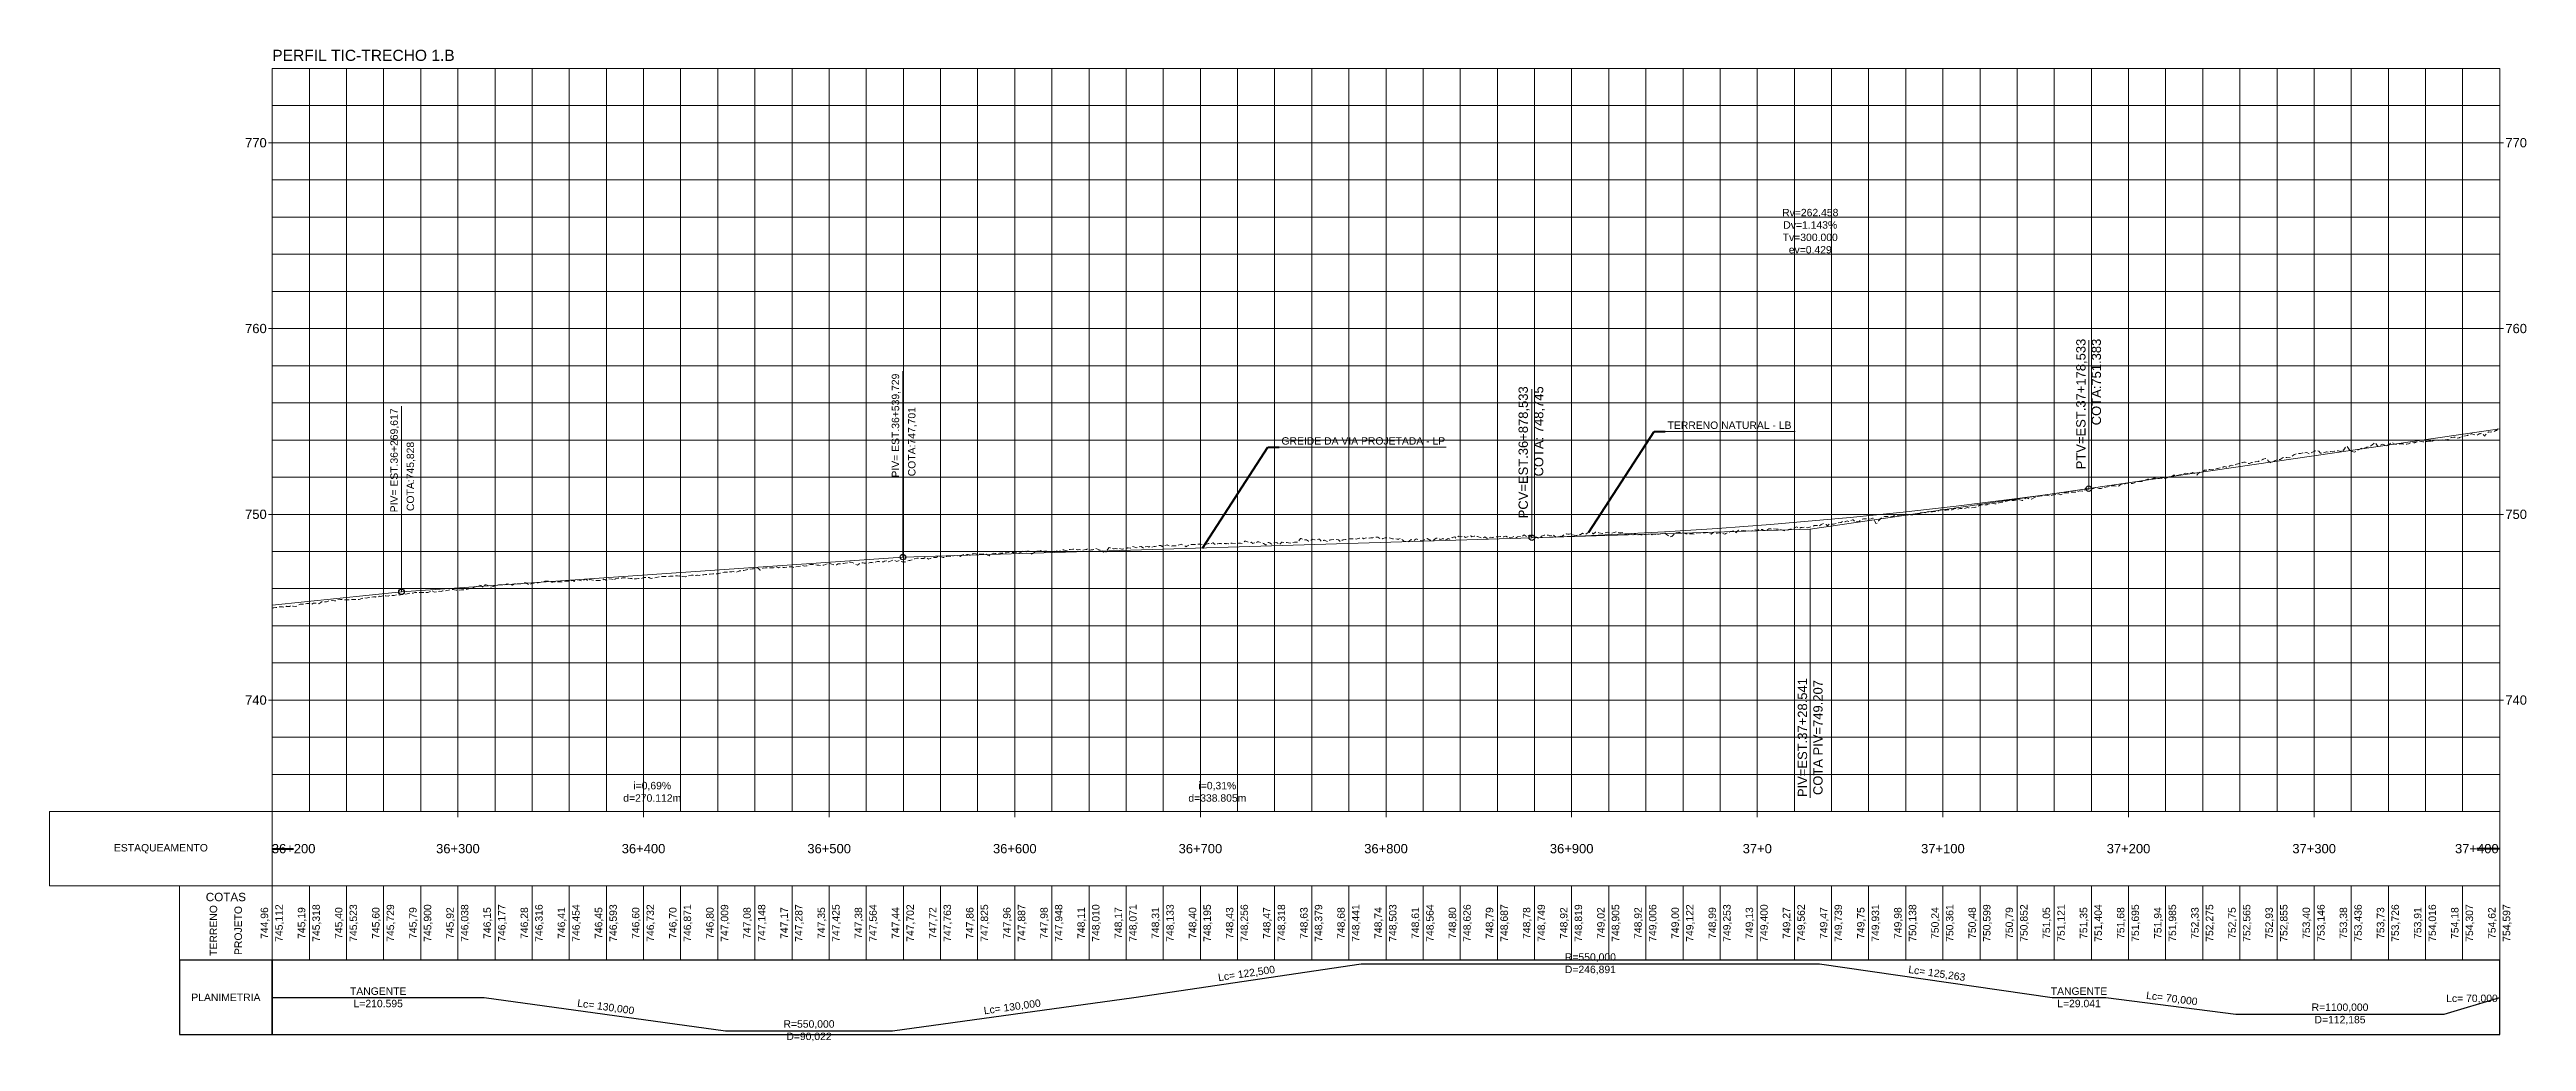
# Model space of a CAD drawing. Header units: metres. Extents: x 303118 to 359298, y 7408194 to 7460879.
# Drawn here: x 348144 to 349479, y 7420043 to 7420577 of the extents above; entities that cross this region are included whole.
import ezdxf

# ---------------------------------------------------------------- set-up
doc = ezdxf.new("R2010")
doc.units = ezdxf.units.M
doc.header["$LTSCALE"] = 10
doc.linetypes.add('HIDDEN', pattern=[0.375, 0.25, -0.125])
for name, color, linetype, lineweight in [('F-VT-CAIXA', 4, 'Continuous', 0), ('F-VT-COTAS', 2, 'Continuous', 0), ('F-VT-ESTACA', 4, 'Continuous', 0), ('F-VT-GREIDE', 6, 'Continuous', 0), ('F-VT-MALHA', 8, 'Continuous', 0), ('F-VT-MALHA-MJR', 8, 'Continuous', 0), ('F-VT-NOTAVEL', 2, 'Continuous', 0), ('F-VT-PLANIMETRIA', 3, 'Continuous', 0), ('F-VT-REGUA', 4, 'Continuous', 0), ('F-VT-TERRENO', 90, 'HIDDEN', 0), ('F-VT-TITULO', 4, 'Continuous', 0), ('U-HZ-EIXO L7-V2', 220, 'L7-V2_LINE', 30)]:
    doc.layers.add(name, color=color, linetype=linetype, lineweight=lineweight)
doc.layers.add('U-VT-PERFIL', color=4, linetype='Continuous')
doc.styles.add('Arial', font='arial.ttf')
doc.styles.add('DIM', font='arial.ttf', dxfattribs={"width": 0.8})
doc.styles.add('R80', font='arial.ttf')
doc.styles.get("Standard").update_dxf_attribs({"font": 'arial.ttf'})
doc.linetypes.add('L7-V2_LINE', pattern='A,3.5,-0.25,["L7-V2",Standard,S=0.175,R=0,X=-0.05,Y=-0.1],-0.75', length=4.5)
doc.dimstyles.new('U-1_2000', dxfattribs={"dimscale": 2, "dimtxt": 1.5, "dimasz": 0.75, "dimexe": 0.75, "dimexo": 0.75, "dimgap": 0.25, "dimtad": 1, "dimzin": 4, "dimtxsty": 'DIM', "dimblk": 'ARCHTICK', "dimcen": 0.7, "dimdle": 0.75, "dimclrd": 256, "dimclre": 256, "dimclrt": 256, "dimaunit": 1, "dimadec": 3, "dimazin": 2, "dimtfac": 1, "dimtofl": 0, "dimtmove": 0, "dimatfit": 3, "dimldrblk": 'CLOSEDBLANK', "dimfxl": 0, "dimtolj": 1, "dimtzin": 0, "dimlwd": -1, "dimlwe": -1, "dimarcsym": 0})

msp = doc.modelspace()

# ---------------------------------------------------------------- texts
at = {"layer": 'F-VT-COTAS', "color": 2, "linetype": 'Continuous', "lineweight": 0, "char_height": 4, "rotation": 90, "style": 'R80'}
for s, insert, attachment_point in [('{\\C1;744,96}', (348262.631, 7420106.777), 8), ('{\\C3;745,112}', (348268.131, 7420106.777), 5), ('{\\C1;745,19}', (348282.631, 7420106.777), 8), ('{\\C3;745,318}', (348288.131, 7420106.777), 5), ('{\\C1;745,40}', (348302.631, 7420106.777), 8), ('{\\C3;745,523}', (348308.131, 7420106.777), 5), ('{\\C1;745,60}', (348322.631, 7420106.777), 8), ('{\\C3;745,729}', (348328.131, 7420106.777), 5), ('{\\C1;745,79}', (348342.631, 7420106.777), 8), ('{\\C3;745,900}', (348348.131, 7420106.777), 5), ('{\\C1;745,92}', (348362.631, 7420106.777), 8), ('{\\C3;746,038}', (348368.131, 7420106.777), 5), ('{\\C1;746,15}', (348382.631, 7420106.777), 8), ('{\\C3;746,177}', (348388.131, 7420106.777), 5), ('{\\C1;746,28}', (348402.631, 7420106.777), 8), ('{\\C3;746,316}', (348408.131, 7420106.777), 5), ('{\\C1;746,41}', (348422.631, 7420106.777), 8), ('{\\C3;746,454}', (348428.131, 7420106.777), 5), ('{\\C1;746,45}', (348442.631, 7420106.777), 8), ('{\\C3;746,593}', (348448.131, 7420106.777), 5), ('{\\C1;746,60}', (348462.631, 7420106.777), 8), ('{\\C3;746,732}', (348468.131, 7420106.777), 5), ('{\\C1;746,70}', (348482.631, 7420106.777), 8), ('{\\C3;746,871}', (348488.131, 7420106.777), 5), ('{\\C1;746,80}', (348502.631, 7420106.777), 8), ('{\\C3;747,009}', (348508.131, 7420106.777), 5), ('{\\C1;747,08}', (348522.631, 7420106.777), 8), ('{\\C3;747,148}', (348528.131, 7420106.777), 5), ('{\\C1;747,17}', (348542.631, 7420106.777), 8), ('{\\C3;747,287}', (348548.131, 7420106.777), 5), ('{\\C1;747,35}', (348562.631, 7420106.777), 8), ('{\\C3;747,425}', (348568.131, 7420106.777), 5), ('{\\C1;747,38}', (348582.631, 7420106.777), 8), ('{\\C3;747,564}', (348588.131, 7420106.777), 5), ('{\\C1;747,44}', (348602.631, 7420106.777), 8), ('{\\C3;747,702}', (348608.131, 7420106.777), 5), ('{\\C1;747,72}', (348622.631, 7420106.777), 8), ('{\\C3;747,763}', (348628.131, 7420106.777), 5), ('{\\C1;747,86}', (348642.631, 7420106.777), 8), ('{\\C3;747,825}', (348648.131, 7420106.777), 5), ('{\\C1;747,96}', (348662.631, 7420106.777), 8), ('{\\C3;747,887}', (348668.131, 7420106.777), 5), ('{\\C1;747,98}', (348682.631, 7420106.777), 8), ('{\\C3;747,948}', (348688.131, 7420106.777), 5), ('{\\C1;748,11}', (348702.631, 7420106.777), 8), ('{\\C3;748,010}', (348708.131, 7420106.777), 5), ('{\\C1;748,17}', (348722.631, 7420106.777), 8), ('{\\C3;748,071}', (348728.131, 7420106.777), 5), ('{\\C1;748,31}', (348742.631, 7420106.777), 8), ('{\\C3;748,133}', (348748.131, 7420106.777), 5), ('{\\C1;748,40}', (348762.631, 7420106.777), 8), ('{\\C3;748,195}', (348768.131, 7420106.777), 5), ('{\\C1;748,43}', (348782.631, 7420106.777), 8), ('{\\C3;748,256}', (348788.131, 7420106.777), 5), ('{\\C1;748,47}', (348802.631, 7420106.777), 8), ('{\\C3;748,318}', (348808.131, 7420106.777), 5), ('{\\C1;748,63}', (348822.631, 7420106.777), 8), ('{\\C3;748,379}', (348828.131, 7420106.777), 5), ('{\\C1;748,68}', (348842.631, 7420106.777), 8), ('{\\C3;748,441}', (348848.131, 7420106.777), 5), ('{\\C1;748,74}', (348862.631, 7420106.777), 8), ('{\\C3;748,503}', (348868.131, 7420106.777), 5), ('{\\C1;748,61}', (348882.631, 7420106.777), 8), ('{\\C3;748,564}', (348888.131, 7420106.777), 5), ('{\\C1;748,80}', (348902.631, 7420106.777), 8), ('{\\C3;748,626}', (348908.131, 7420106.777), 5), ('{\\C1;748,79}', (348922.631, 7420106.777), 8), ('{\\C3;748,687}', (348928.131, 7420106.777), 5), ('{\\C1;748,78}', (348942.631, 7420106.777), 8), ('{\\C3;748,749}', (348948.131, 7420106.777), 5), ('{\\C1;748,92}', (348962.631, 7420106.777), 8), ('{\\C3;748,819}', (348968.131, 7420106.777), 5), ('{\\C1;749,02}', (348982.631, 7420106.777), 8), ('{\\C3;748,905}', (348988.131, 7420106.777), 5), ('{\\C1;748,92}', (349002.631, 7420106.777), 8), ('{\\C3;749,006}', (349008.131, 7420106.777), 5), ('{\\C1;749,00}', (349022.631, 7420106.777), 8), ('{\\C3;749,122}', (349028.131, 7420106.777), 5), ('{\\C1;748,99}', (349042.631, 7420106.777), 8), ('{\\C3;749,253}', (349048.131, 7420106.777), 5), ('{\\C1;749,13}', (349062.631, 7420106.777), 8), ('{\\C3;749,400}', (349068.131, 7420106.777), 5), ('{\\C1;749,27}', (349082.631, 7420106.777), 8), ('{\\C3;749,562}', (349088.131, 7420106.777), 5), ('{\\C1;749,47}', (349102.631, 7420106.777), 8), ('{\\C3;749,739}', (349108.131, 7420106.777), 5), ('{\\C1;749,75}', (349122.631, 7420106.777), 8), ('{\\C3;749,931}', (349128.131, 7420106.777), 5), ('{\\C1;749,98}', (349142.631, 7420106.777), 8), ('{\\C3;750,138}', (349148.131, 7420106.777), 5), ('{\\C1;750,24}', (349162.631, 7420106.777), 8), ('{\\C3;750,361}', (349168.131, 7420106.777), 5), ('{\\C1;750,48}', (349182.631, 7420106.777), 8), ('{\\C3;750,599}', (349188.131, 7420106.777), 5), ('{\\C1;750,79}', (349202.631, 7420106.777), 8), ('{\\C3;750,852}', (349208.131, 7420106.777), 5), ('{\\C1;751,05}', (349222.631, 7420106.777), 8), ('{\\C3;751,121}', (349228.131, 7420106.777), 5), ('{\\C1;751,35}', (349242.631, 7420106.777), 8), ('{\\C3;751,404}', (349248.131, 7420106.777), 5), ('{\\C1;751,68}', (349262.631, 7420106.777), 8), ('{\\C3;751,695}', (349268.131, 7420106.777), 5), ('{\\C1;751,94}', (349282.631, 7420106.777), 8), ('{\\C3;751,985}', (349288.131, 7420106.777), 5), ('{\\C1;752,33}', (349302.631, 7420106.777), 8), ('{\\C3;752,275}', (349308.131, 7420106.777), 5), ('{\\C1;752,75}', (349322.631, 7420106.777), 8), ('{\\C3;752,565}', (349328.131, 7420106.777), 5), ('{\\C1;752,93}', (349342.631, 7420106.777), 8), ('{\\C3;752,855}', (349348.131, 7420106.777), 5), ('{\\C1;753,40}', (349362.631, 7420106.777), 8), ('{\\C3;753,146}', (349368.131, 7420106.777), 5), ('{\\C1;753,38}', (349382.631, 7420106.777), 8), ('{\\C3;753,436}', (349388.131, 7420106.777), 5), ('{\\C1;753,73}', (349402.631, 7420106.777), 8), ('{\\C3;753,726}', (349408.131, 7420106.777), 5), ('{\\C1;753,91}', (349422.631, 7420106.777), 8), ('{\\C3;754,016}', (349428.131, 7420106.777), 5), ('{\\C1;754,18}', (349442.631, 7420106.777), 8), ('{\\C3;754,307}', (349448.131, 7420106.777), 5), ('{\\C1;754,62}', (349462.631, 7420106.777), 8), ('{\\C3;754,597}', (349468.131, 7420106.777), 5)]:
    msp.add_mtext(s, dxfattribs=dict(at, insert=insert, attachment_point=attachment_point))
at = {"layer": 'F-VT-ESTACA', "color": 4, "linetype": 'Continuous', "lineweight": 0, "char_height": 5, "attachment_point": 8, "style": 'R80'}
for s, insert in [('36+200', (348275.627, 7420144.277)), ('36+300', (348364.131, 7420144.277)), ('36+400', (348464.131, 7420144.277)), ('36+500', (348564.131, 7420144.277)), ('36+600', (348664.131, 7420144.277)), ('36+700', (348764.131, 7420144.277)), ('36+800', (348864.131, 7420144.277)), ('36+900', (348964.131, 7420144.277)), ('37+0', (349064.131, 7420144.277)), ('37+100', (349164.131, 7420144.277)), ('37+200', (349264.131, 7420144.277)), ('37+300', (349364.131, 7420144.277)), ('37+400', (349451.78, 7420144.277))]:
    msp.add_mtext(s, dxfattribs=dict(at, insert=insert))
at = {"layer": 'F-VT-NOTAVEL', "color": 2, "linetype": 'Continuous', "lineweight": 0, "char_height": 4, "style": 'Arial'}
for s, insert, attachment_point in [('Rv=262.458\\PDv=1.143%\\PTv=300.000\\Pev=0,429', (349092.671, 7420478.844), 5), ('GREIDE DA VIA PROJETADA - LP', (348807.793, 7420364.246), 7), ('TERRENO NATURAL - LB', (349015.806, 7420372.708), 7), ('i=0,69%\\Pd=270.112m', (348468.803, 7420172.047), 8), ('i=0,31%\\Pd=338.805m', (348773.261, 7420172.047), 8)]:
    msp.add_mtext(s, dxfattribs=dict(at, insert=insert, attachment_point=attachment_point))
at = {"layer": 'F-VT-NOTAVEL', "color": 2, "linetype": 'Continuous', "lineweight": 0, "rotation": 90, "style": 'Arial'}
for s, insert, char_height, attachment_point in [('PTV=EST.37+178,533\\PCOTA:751.383', (349242.664, 7420421.309), 5, 6), ('PIV= EST.36+539,729', (348602.589, 7420402.517), 4, 9), ('PCV=EST.36+878,533\\PCOTA: 748,745', (348942.664, 7420395.701), 5, 6), ('PIV= EST.36+269,617', (348332.477, 7420383.783), 4, 9), ('COTA:747,701', (348606.629, 7420347.273), 4, 1), ('COTA:745,828', (348336.517, 7420328.547), 4, 1), ('PIV=EST.37+28.541\\PCOTA PIV=749.207', (349092.664, 7420206.62), 5, 5)]:
    msp.add_mtext(s, dxfattribs=dict(at, insert=insert, char_height=char_height, attachment_point=attachment_point))
at = {"layer": 'F-VT-PLANIMETRIA', "color": 2, "linetype": 'Continuous', "lineweight": 0, "char_height": 4, "style": 'R80'}
for s, insert, attachment_point in [('R=550,000\\PD=246,891', (348974.232, 7420084.777), 5), ('TANGENTE\\PL=210.595', (348321.197, 7420066.777), 5), ('TANGENTE\\PL=29.041', (349237.46, 7420066.777), 5), ('R=1100,000\\PD=112,185', (349378.073, 7420057.777), 5), ('Lc= 70,000', (349449.148, 7420063.527), 8), ('R=550,000\\PD=90,022', (348553.275, 7420048.777), 5)]:
    msp.add_mtext(s, dxfattribs=dict(at, insert=insert, attachment_point=attachment_point))
at = {"layer": 'F-VT-PLANIMETRIA', "color": 2, "linetype": 'Continuous', "lineweight": 0, "char_height": 4, "attachment_point": 8, "style": 'R80'}
for s, insert, rotation in [('Lc= 122,500', (348789.355, 7420077.014), 8.359153), ('Lc= 125,263', (349160.487, 7420077.014), 351.822695), ('Lc= 130,000', (348443.435, 7420059.015), 352.116861), ('Lc= 130,000', (348663.115, 7420059.015), 7.883139), ('Lc= 70,000', (349287.14, 7420063.517), 352.673593)]:
    msp.add_mtext(s, dxfattribs=dict(at, insert=insert, rotation=rotation))
at = {"layer": 'F-VT-REGUA', "color": 4, "linetype": 'Continuous', "lineweight": 0, "char_height": 5, "style": 'Arial'}
for s, insert, attachment_point in [('770', (348261.131, 7420526.777), 6), ('{\\C256;770}', (349467.131, 7420526.777), 4), ('760', (348261.131, 7420426.777), 6), ('{\\C256;760}', (349467.131, 7420426.777), 4), ('750', (348261.131, 7420326.777), 6), ('{\\C256;750}', (349467.131, 7420326.777), 4), ('740', (348261.131, 7420226.777), 6), ('{\\C256;740}', (349467.131, 7420226.777), 4)]:
    msp.add_mtext(s, dxfattribs=dict(at, insert=insert, attachment_point=attachment_point))
at = {"layer": 'F-VT-TITULO', "color": 4, "linetype": 'Continuous', "lineweight": 0, "insert": (348264.131, 7420570.777), "char_height": 6, "attachment_point": 7, "style": 'Arial'}
msp.add_mtext('PERFIL TIC-TRECHO 1.B', dxfattribs=at)
at = {"layer": 'U-VT-PERFIL', "color": 4, "linetype": 'Continuous', "lineweight": -3, "attachment_point": 5, "style": 'Arial'}
for s, insert, char_height in [('{\\C4;ESTAQUEAMENTO}', (348204.131, 7420146.777), 4), ('{\\C4;COTAS}', (348239.131, 7420120.777), 4.5), ('{\\fArial|b0|i0|c0|p34;\\C4;PLANIMETRIA}', (348239.131, 7420066.777), 4)]:
    msp.add_mtext(s, dxfattribs=dict(at, insert=insert, char_height=char_height))
at = {"layer": 'U-VT-PERFIL', "color": 4, "linetype": 'Continuous', "lineweight": -3, "insert": (348239.131, 7420102.777), "char_height": 4, "attachment_point": 5, "rotation": 90, "style": 'Arial'}
msp.add_mtext('{\\C1;TERRENO\\C3;\\P\\PPROJETO}', dxfattribs=at)

# ---------------------------------------------------------------- blocks, each defined once
blk = doc.blocks.new('AeccTickCircle')
blk.add_circle((0, 0), 0.305)

# ---------------------------------------------------------------- linework, layer by layer
at = {"layer": 'F-VT-CAIXA', "color": 4, "linetype": 'Continuous', "lineweight": 0}
for p, q in [((348264.131, 7420166.777), (348264.131, 7420566.777)), ((348264.131, 7420566.777), (349464.131, 7420566.777)), ((349464.131, 7420166.777), (349464.131, 7420566.777)), ((348262.131, 7420526.777), (348264.131, 7420526.777)), ((349464.131, 7420526.777), (349466.131, 7420526.777)), ((348262.131, 7420426.777), (348264.131, 7420426.777)), ((349464.131, 7420426.777), (349466.131, 7420426.777)), ((348262.131, 7420326.777), (348264.131, 7420326.777)), ((349464.131, 7420326.777), (349466.131, 7420326.777)), ((348262.131, 7420226.777), (348264.131, 7420226.777)), ((349464.131, 7420226.777), (349466.131, 7420226.777))]:
    msp.add_line(p, q, dxfattribs=at)
for points in [[(348264.131, 7420126.777), (348264.131, 7420166.777), (348144.131, 7420166.777), (348144.131, 7420126.777)], [(348264.131, 7420126.777), (349464.131, 7420126.777), (349464.131, 7420166.777), (348264.131, 7420166.777)], [(348264.131, 7420086.777), (348264.131, 7420126.777), (348214.131, 7420126.777), (348214.131, 7420086.777)], [(348264.131, 7420086.777), (349464.131, 7420086.777), (349464.131, 7420126.777), (348264.131, 7420126.777)]]:
    msp.add_3dface(points, dxfattribs=at)
at = {"layer": 'F-VT-CAIXA', "color": 4, "linetype": 'Continuous', "lineweight": -3}
for points in [[(348264.131, 7420046.777), (348264.131, 7420086.777), (348214.131, 7420086.777), (348214.131, 7420046.777)], [(348264.131, 7420046.777), (349464.131, 7420046.777), (349464.131, 7420086.777), (348264.131, 7420086.777)]]:
    msp.add_3dface(points, dxfattribs=at)
at = {"layer": 'F-VT-COTAS', "color": 2, "linetype": 'Continuous', "lineweight": 0}
for p, q in [((348264.131, 7420086.777), (348264.131, 7420126.777)), ((348284.131, 7420086.777), (348284.131, 7420126.777)), ((348304.131, 7420086.777), (348304.131, 7420126.777)), ((348324.131, 7420086.777), (348324.131, 7420126.777)), ((348344.131, 7420086.777), (348344.131, 7420126.777)), ((348364.131, 7420086.777), (348364.131, 7420126.777)), ((348384.131, 7420086.777), (348384.131, 7420126.777)), ((348404.131, 7420086.777), (348404.131, 7420126.777)), ((348424.131, 7420086.777), (348424.131, 7420126.777)), ((348444.131, 7420086.777), (348444.131, 7420126.777)), ((348464.131, 7420086.777), (348464.131, 7420126.777)), ((348484.131, 7420086.777), (348484.131, 7420126.777)), ((348504.131, 7420086.777), (348504.131, 7420126.777)), ((348524.131, 7420086.777), (348524.131, 7420126.777)), ((348544.131, 7420086.777), (348544.131, 7420126.777)), ((348564.131, 7420086.777), (348564.131, 7420126.777)), ((348584.131, 7420086.777), (348584.131, 7420126.777)), ((348604.131, 7420086.777), (348604.131, 7420126.777)), ((348624.131, 7420086.777), (348624.131, 7420126.777)), ((348644.131, 7420086.777), (348644.131, 7420126.777)), ((348664.131, 7420086.777), (348664.131, 7420126.777)), ((348684.131, 7420086.777), (348684.131, 7420126.777)), ((348704.131, 7420086.777), (348704.131, 7420126.777)), ((348724.131, 7420086.777), (348724.131, 7420126.777)), ((348744.131, 7420086.777), (348744.131, 7420126.777)), ((348764.131, 7420086.777), (348764.131, 7420126.777)), ((348784.131, 7420086.777), (348784.131, 7420126.777)), ((348804.131, 7420086.777), (348804.131, 7420126.777)), ((348824.131, 7420086.777), (348824.131, 7420126.777)), ((348844.131, 7420086.777), (348844.131, 7420126.777)), ((348864.131, 7420086.777), (348864.131, 7420126.777)), ((348884.131, 7420086.777), (348884.131, 7420126.777)), ((348904.131, 7420086.777), (348904.131, 7420126.777)), ((348924.131, 7420086.777), (348924.131, 7420126.777)), ((348944.131, 7420086.777), (348944.131, 7420126.777)), ((348964.131, 7420086.777), (348964.131, 7420126.777)), ((348984.131, 7420086.777), (348984.131, 7420126.777)), ((349004.131, 7420086.777), (349004.131, 7420126.777)), ((349024.131, 7420086.777), (349024.131, 7420126.777)), ((349044.131, 7420086.777), (349044.131, 7420126.777)), ((349064.131, 7420086.777), (349064.131, 7420126.777)), ((349084.131, 7420086.777), (349084.131, 7420126.777)), ((349104.131, 7420086.777), (349104.131, 7420126.777)), ((349124.131, 7420086.777), (349124.131, 7420126.777)), ((349144.131, 7420086.777), (349144.131, 7420126.777)), ((349164.131, 7420086.777), (349164.131, 7420126.777)), ((349184.131, 7420086.777), (349184.131, 7420126.777)), ((349204.131, 7420086.777), (349204.131, 7420126.777)), ((349224.131, 7420086.777), (349224.131, 7420126.777)), ((349244.131, 7420086.777), (349244.131, 7420126.777)), ((349264.131, 7420086.777), (349264.131, 7420126.777)), ((349284.131, 7420086.777), (349284.131, 7420126.777)), ((349304.131, 7420086.777), (349304.131, 7420126.777)), ((349324.131, 7420086.777), (349324.131, 7420126.777)), ((349344.131, 7420086.777), (349344.131, 7420126.777)), ((349364.131, 7420086.777), (349364.131, 7420126.777)), ((349384.131, 7420086.777), (349384.131, 7420126.777)), ((349404.131, 7420086.777), (349404.131, 7420126.777)), ((349424.131, 7420086.777), (349424.131, 7420126.777)), ((349444.131, 7420086.777), (349444.131, 7420126.777)), ((349464.131, 7420086.777), (349464.131, 7420126.777))]:
    msp.add_line(p, q, dxfattribs=at)
at = {"layer": 'F-VT-ESTACA', "color": 2, "linetype": 'Continuous', "lineweight": 0}
for p, q in [((348264.131, 7420166.777), (348264.131, 7420163.777)), ((348364.131, 7420166.777), (348364.131, 7420163.777)), ((348464.131, 7420166.777), (348464.131, 7420163.777)), ((348564.131, 7420166.777), (348564.131, 7420163.777)), ((348664.131, 7420166.777), (348664.131, 7420163.777)), ((348764.131, 7420166.777), (348764.131, 7420163.777)), ((348864.131, 7420166.777), (348864.131, 7420163.777)), ((348964.131, 7420166.777), (348964.131, 7420163.777)), ((349064.131, 7420166.777), (349064.131, 7420163.777)), ((349164.131, 7420166.777), (349164.131, 7420163.777)), ((349264.131, 7420166.777), (349264.131, 7420163.777)), ((349364.131, 7420166.777), (349364.131, 7420163.777)), ((349464.131, 7420166.777), (349464.131, 7420163.777))]:
    msp.add_line(p, q, dxfattribs=at)
at = {"layer": 'F-VT-GREIDE', "color": 6, "linetype": 'Continuous', "lineweight": 0}
for p, q in [((349242.664, 7420340.608), (349464.131, 7420372.744)), ((349228.379, 7420338.574), (349242.664, 7420340.608)), ((349128.382, 7420326.514), (349142.667, 7420328.003)), ((349142.667, 7420328.003), (349156.953, 7420329.571)), ((349156.953, 7420329.571), (349171.238, 7420331.216)), ((349171.238, 7420331.216), (349185.523, 7420332.939)), ((349185.523, 7420332.939), (349199.809, 7420334.74)), ((349199.809, 7420334.74), (349214.094, 7420336.618)), ((349214.094, 7420336.618), (349228.379, 7420338.574)), ((348603.859, 7420303.787), (348942.664, 7420314.223)), ((348942.664, 7420314.223), (348956.95, 7420314.702)), ((348956.95, 7420314.702), (348971.236, 7420315.259)), ((348971.236, 7420315.259), (348985.522, 7420315.893)), ((348985.522, 7420315.893), (348999.809, 7420316.605)), ((348999.809, 7420316.605), (349014.095, 7420317.395)), ((349014.095, 7420317.395), (349028.381, 7420318.263)), ((349028.381, 7420318.263), (349042.667, 7420319.208)), ((349042.667, 7420319.208), (349056.953, 7420320.231)), ((349056.953, 7420320.231), (349071.239, 7420321.332)), ((349071.239, 7420321.332), (349085.525, 7420322.511)), ((349085.525, 7420322.511), (349099.81, 7420323.768)), ((349099.81, 7420323.768), (349114.096, 7420325.102)), ((349114.096, 7420325.102), (349128.382, 7420326.514)), ((348333.747, 7420285.053), (348603.859, 7420303.787)), ((348264.131, 7420277.898), (348333.747, 7420285.053))]:
    msp.add_line(p, q, dxfattribs=at)
at = {"layer": 'F-VT-MALHA', "color": 8, "linetype": 'Continuous', "lineweight": 0}
for p, q in [((348264.131, 7420546.777), (349464.131, 7420546.777)), ((348264.131, 7420506.777), (349464.131, 7420506.777)), ((348264.131, 7420486.777), (349464.131, 7420486.777)), ((348264.131, 7420466.777), (349464.131, 7420466.777)), ((348264.131, 7420446.777), (349464.131, 7420446.777)), ((348264.131, 7420406.777), (349464.131, 7420406.777)), ((348264.131, 7420386.777), (349464.131, 7420386.777)), ((348264.131, 7420366.777), (349464.131, 7420366.777)), ((348264.131, 7420346.777), (349464.131, 7420346.777)), ((348264.131, 7420306.777), (349464.131, 7420306.777)), ((348264.131, 7420286.777), (349464.131, 7420286.777)), ((348264.131, 7420266.777), (349464.131, 7420266.777)), ((348264.131, 7420246.777), (349464.131, 7420246.777)), ((348264.131, 7420206.777), (349464.131, 7420206.777)), ((348264.131, 7420186.777), (349464.131, 7420186.777))]:
    msp.add_line(p, q, dxfattribs=at)
at = {"layer": 'F-VT-MALHA-MJR', "color": 8, "linetype": 'Continuous', "lineweight": 0}
for p, q in [((348264.131, 7420166.777), (348264.131, 7420566.777)), ((348284.131, 7420166.777), (348284.131, 7420566.777)), ((348304.131, 7420166.777), (348304.131, 7420566.777)), ((348324.131, 7420166.777), (348324.131, 7420566.777)), ((348344.131, 7420166.777), (348344.131, 7420566.777)), ((348364.131, 7420166.777), (348364.131, 7420566.777)), ((348384.131, 7420166.777), (348384.131, 7420566.777)), ((348404.131, 7420166.777), (348404.131, 7420566.777)), ((348424.131, 7420166.777), (348424.131, 7420566.777)), ((348444.131, 7420166.777), (348444.131, 7420566.777)), ((348464.131, 7420166.777), (348464.131, 7420566.777)), ((348484.131, 7420166.777), (348484.131, 7420566.777)), ((348504.131, 7420166.777), (348504.131, 7420566.777)), ((348524.131, 7420166.777), (348524.131, 7420566.777)), ((348544.131, 7420166.777), (348544.131, 7420566.777)), ((348564.131, 7420166.777), (348564.131, 7420566.777)), ((348584.131, 7420166.777), (348584.131, 7420566.777)), ((348604.131, 7420166.777), (348604.131, 7420566.777)), ((348624.131, 7420166.777), (348624.131, 7420566.777)), ((348644.131, 7420166.777), (348644.131, 7420566.777)), ((348664.131, 7420166.777), (348664.131, 7420566.777)), ((348684.131, 7420166.777), (348684.131, 7420566.777)), ((348704.131, 7420166.777), (348704.131, 7420566.777)), ((348724.131, 7420166.777), (348724.131, 7420566.777)), ((348744.131, 7420166.777), (348744.131, 7420566.777)), ((348764.131, 7420166.777), (348764.131, 7420566.777)), ((348784.131, 7420166.777), (348784.131, 7420566.777)), ((348804.131, 7420166.777), (348804.131, 7420566.777)), ((348824.131, 7420166.777), (348824.131, 7420566.777)), ((348844.131, 7420166.777), (348844.131, 7420566.777)), ((348864.131, 7420166.777), (348864.131, 7420566.777)), ((348884.131, 7420166.777), (348884.131, 7420566.777)), ((348904.131, 7420166.777), (348904.131, 7420566.777)), ((348924.131, 7420166.777), (348924.131, 7420566.777)), ((348944.131, 7420166.777), (348944.131, 7420566.777)), ((348964.131, 7420166.777), (348964.131, 7420566.777)), ((348984.131, 7420166.777), (348984.131, 7420566.777)), ((349004.131, 7420166.777), (349004.131, 7420566.777)), ((349024.131, 7420166.777), (349024.131, 7420566.777)), ((349044.131, 7420166.777), (349044.131, 7420566.777)), ((349064.131, 7420166.777), (349064.131, 7420566.777)), ((349084.131, 7420166.777), (349084.131, 7420566.777)), ((349104.131, 7420166.777), (349104.131, 7420566.777)), ((349124.131, 7420166.777), (349124.131, 7420566.777)), ((349144.131, 7420166.777), (349144.131, 7420566.777)), ((349164.131, 7420166.777), (349164.131, 7420566.777)), ((349184.131, 7420166.777), (349184.131, 7420566.777)), ((349204.131, 7420166.777), (349204.131, 7420566.777)), ((349224.131, 7420166.777), (349224.131, 7420566.777)), ((349244.131, 7420166.777), (349244.131, 7420566.777)), ((349264.131, 7420166.777), (349264.131, 7420566.777)), ((349284.131, 7420166.777), (349284.131, 7420566.777)), ((349304.131, 7420166.777), (349304.131, 7420566.777)), ((349324.131, 7420166.777), (349324.131, 7420566.777)), ((349344.131, 7420166.777), (349344.131, 7420566.777)), ((349364.131, 7420166.777), (349364.131, 7420566.777)), ((349384.131, 7420166.777), (349384.131, 7420566.777)), ((349404.131, 7420166.777), (349404.131, 7420566.777)), ((349424.131, 7420166.777), (349424.131, 7420566.777)), ((349444.131, 7420166.777), (349444.131, 7420566.777)), ((349464.131, 7420166.777), (349464.131, 7420566.777)), ((348264.131, 7420526.777), (349464.131, 7420526.777)), ((348264.131, 7420426.777), (349464.131, 7420426.777)), ((348264.131, 7420326.777), (349464.131, 7420326.777)), ((348264.131, 7420226.777), (349464.131, 7420226.777)), ((348264.131, 7420166.777), (349464.131, 7420166.777))]:
    msp.add_line(p, q, dxfattribs=at)
at = {"layer": 'F-VT-NOTAVEL', "color": 2, "linetype": 'Continuous', "lineweight": 0}
for p, q in [((349242.664, 7420340.608), (349242.664, 7420420.608)), ((348603.859, 7420303.787), (348603.859, 7420403.787)), ((348942.664, 7420314.223), (348942.664, 7420394.223)), ((348333.747, 7420285.053), (348333.747, 7420385.053)), ((349014.536, 7420371.438), (349084.536, 7420371.438)), ((348806.523, 7420362.976), (348896.523, 7420362.976)), ((349092.671, 7420318.844), (349092.664, 7420174.223))]:
    msp.add_line(p, q, dxfattribs=at)
at = {"layer": 'F-VT-NOTAVEL', "color": 8, "linetype": 'Continuous', "lineweight": 0}
for p, q in [((349092.671, 7420318.844), (349242.664, 7420340.608)), ((348942.664, 7420314.223), (349092.671, 7420318.844))]:
    msp.add_line(p, q, dxfattribs=at)
at = {"layer": 'F-VT-PLANIMETRIA', "color": 3, "linetype": 'Continuous', "lineweight": -3}
for p, q in [((348728.286, 7420066.777), (348850.786, 7420084.777)), ((348850.786, 7420084.777), (349097.677, 7420084.777)), ((349097.677, 7420084.777), (349222.94, 7420066.777)), ((348264.131, 7420066.777), (348378.264, 7420066.777)), ((348378.264, 7420066.777), (348508.264, 7420048.777)), ((348598.286, 7420048.777), (348728.286, 7420066.777)), ((349222.94, 7420066.777), (349251.981, 7420066.777)), ((349251.981, 7420066.777), (349321.981, 7420057.777)), ((349434.166, 7420057.777), (349464.131, 7420066.777)), ((348508.264, 7420048.777), (348598.286, 7420048.777)), ((349321.981, 7420057.777), (349434.166, 7420057.777))]:
    msp.add_line(p, q, dxfattribs=at)
at = {"layer": 'F-VT-TERRENO', "color": 90, "linetype": 'HIDDEN', "lineweight": 0, "flags": 128}
msp.add_lwpolyline([(348264.131, 7420276.341), (348264.217, 7420276.362), (348264.634, 7420276.466), (348264.9, 7420276.459), (348266.112, 7420276.681), (348267.276, 7420276.789), (348267.927, 7420276.959), (348269.647, 7420276.992), (348270.424, 7420276.843), (348271.648, 7420277.2), (348271.873, 7420277.283), (348272.017, 7420277.178), (348273.321, 7420277.211), (348274.393, 7420277.681), (348274.769, 7420277.292), (348275.356, 7420277.374), (348276.769, 7420277.23), (348277.667, 7420277.477), (348279.079, 7420278.352), (348279.119, 7420278.373), (348279.145, 7420278.379), (348279.26, 7420278.382), (348281.514, 7420278.477), (348282.785, 7420278.853), (348283.886, 7420278.88), (348284.906, 7420278.048), (348286.262, 7420278.904), (348286.508, 7420279.039), (348287.806, 7420278.912), (348288.638, 7420278.887), (348289.254, 7420278.584), (348290.214, 7420279.372), (348291.012, 7420279.856), (348292.149, 7420279.681), (348293.38, 7420279.747), (348293.937, 7420279.918), (348295.755, 7420280.524), (348297.642, 7420280.28), (348297.94, 7420280.145), (348298.131, 7420280.204), (348299.391, 7420280.961), (348300.507, 7420281.17), (348300.843, 7420280.922), (348301.366, 7420280.969), (348302.878, 7420280.696), (348305.071, 7420280.762), (348305.248, 7420280.763), (348306.63, 7420280.943), (348307.624, 7420280.867), (348308.794, 7420280.874), (348309.529, 7420281.038), (348310, 7420281.012), (348310.977, 7420281), (348312.376, 7420281.467), (348312.424, 7420281.432), (348312.501, 7420281.503), (348313.874, 7420281.83), (348314.745, 7420281.737), (348316.223, 7420281.952), (348317.116, 7420282.201), (348318.714, 7420282.312), (348319.493, 7420282.448), (348319.663, 7420282.262), (348319.932, 7420282.396), (348321.115, 7420282.287), (348321.869, 7420282.685), (348322.565, 7420282.496), (348323.652, 7420282.877), (348324.243, 7420282.797), (348325.277, 7420282.921), (348326.612, 7420282.731), (348327.375, 7420283.074), (348328.356, 7420283.171), (348328.985, 7420283.147), (348329.804, 7420283.184), (348331.08, 7420283.506), (348331.252, 7420283.563), (348331.362, 7420283.554), (348332.704, 7420283.277), (348333.738, 7420283.704), (348334.154, 7420283.684), (348334.804, 7420283.787), (348336.11, 7420283.783), (348338.424, 7420284.459), (348338.478, 7420284.464), (348338.509, 7420284.478), (348339.942, 7420284.347), (348340.854, 7420284.703), (348341.393, 7420284.777), (348342.233, 7420284.777), (348342.841, 7420284.695), (348345.607, 7420284.704), (348345.737, 7420284.628), (348345.94, 7420284.804), (348347.976, 7420284.759), (348349.661, 7420285.286), (348350.079, 7420285.743), (348350.347, 7420285.574), (348351.527, 7420284.925), (348352.723, 7420285.012), (348352.975, 7420284.86), (348353.372, 7420285.114), (348354.428, 7420285.364), (348355.099, 7420285.338), (348355.877, 7420285.603), (348357.09, 7420285.596), (348357.474, 7420285.656), (348359.843, 7420286.229), (348360.803, 7420286.218), (348361.666, 7420286.37), (348362.216, 7420286.201), (348363.116, 7420286.039), (348364.519, 7420285.98), (348364.564, 7420285.98), (348364.592, 7420285.977), (348366.011, 7420286.156), (348366.969, 7420286.145), (348367.461, 7420286.222), (348368.234, 7420286.184), (348369.341, 7420286.514), (348371.289, 7420286.853), (348371.71, 7420287.016), (348371.947, 7420287.047), (348374.09, 7420288.024), (348374.701, 7420287.942), (348375.665, 7420288.676), (348376.461, 7420288.515), (348377.6, 7420287.656), (348378.837, 7420288.861), (348379.048, 7420288.835), (348379.376, 7420288.909), (348381.214, 7420287.983), (348381.76, 7420287.732), (348381.946, 7420287.647), (348383.096, 7420287.99), (348383.397, 7420288.145), (348383.588, 7420288.177), (348384.454, 7420288.397), (348385.953, 7420288.913), (348385.957, 7420288.914), (348386.804, 7420288.92), (348387.734, 7420288.926), (348388.331, 7420288.808), (348389.189, 7420288.819), (348390.147, 7420289.159), (348390.526, 7420289.293), (348390.708, 7420289.328), (348393.085, 7420288.786), (348393.533, 7420288.684), (348394.235, 7420289.155), (348394.34, 7420289.217), (348394.983, 7420289.596), (348395.459, 7420289.352), (348397.63, 7420289.419), (348397.83, 7420289.404), (348397.941, 7420289.405), (348398.534, 7420289.555), (348400.209, 7420289.977), (348400.769, 7420289.883), (348401.644, 7420289.374), (348402.22, 7420288.931), (348402.589, 7420289.003), (348402.727, 7420289.053), (348403.668, 7420289.394), (348404.971, 7420289.777), (348405.115, 7420289.765), (348405.337, 7420289.839), (348406.921, 7420289.891), (348407.347, 7420289.904), (348408.004, 7420290.037), (348409.029, 7420290.314), (348409.453, 7420290.531), (348409.725, 7420290.427), (348411.001, 7420290.738), (348411.115, 7420290.749), (348412.111, 7420290.845), (348412.706, 7420290.852), (348413.791, 7420290.659), (348414.497, 7420290.288), (348415.239, 7420290.274), (348415.308, 7420290.287), (348416.382, 7420290.487), (348416.687, 7420290.652), (348416.885, 7420290.704), (348417.818, 7420290.442), (348419.267, 7420290.437), (348419.502, 7420290.446), (348420.039, 7420290.466), (348421.657, 7420290.877), (348422.462, 7420290.814), (348423.695, 7420290.888), (348423.697, 7420290.888), (348423.911, 7420290.96), (348424.051, 7420290.909), (348425.355, 7420291.093), (348426.448, 7420291.095), (348426.798, 7420290.6), (348427.328, 7420291.317), (348427.889, 7420291.398), (348428.842, 7420291.533), (348430.96, 7420290.866), (348431.127, 7420290.9), (348431.237, 7420290.885), (348432.082, 7420291.507), (348432.57, 7420291.864), (348433.642, 7420291.536), (348434.012, 7420290.946), (348434.565, 7420291.407), (348435.454, 7420291.629), (348436.048, 7420291.571), (348436.276, 7420291.492), (348436.898, 7420291.277), (348438.17, 7420291.277), (348438.458, 7420291.213), (348439.041, 7420291.18), (348440.469, 7420291.216), (348440.862, 7420291.225), (348441.746, 7420291.281), (348442.658, 7420291.926), (348443.276, 7420291.634), (348444.1, 7420291.211), (348444.663, 7420291.585), (348445.32, 7420292.022), (348445.544, 7420292.14), (348445.696, 7420292.072), (348446.983, 7420291.974), (348448.119, 7420291.73), (348448.423, 7420291.277), (348448.856, 7420292.076), (348448.867, 7420292.094), (348450.541, 7420292.484), (348452.407, 7420292.456), (348452.737, 7420292.665), (348452.964, 7420292.619), (348453.05, 7420292.616), (348454.174, 7420292.572), (348455.401, 7420292.438), (348455.612, 7420292.381), (348455.917, 7420292.383), (348457.053, 7420292.326), (348457.244, 7420292.29), (348457.839, 7420292.177), (348458.491, 7420291.731), (348459.419, 7420292), (348460.28, 7420292.152), (348461.437, 7420292.167), (348462.313, 7420292.177), (348462.72, 7420292.275), (348462.89, 7420292.268), (348464.229, 7420292.862), (348465.172, 7420292.756), (348465.631, 7420292.816), (348465.666, 7420292.821), (348466.359, 7420292.715), (348467.1, 7420292.84), (348467.631, 7420292.484), (348468.533, 7420292.32), (348469.792, 7420292.531), (348469.824, 7420292.544), (348470.092, 7420292.651), (348470.856, 7420292.739), (348472.553, 7420293.189), (348473.218, 7420293.175), (348474.018, 7420293.319), (348474.263, 7420293.363), (348475.025, 7420293.286), (348475.694, 7420293.325), (348476.608, 7420293.252), (348477.125, 7420293.348), (348477.504, 7420293.339), (348478.211, 7420293.494), (348478.559, 7420293.569), (348479.991, 7420293.579), (348479.993, 7420293.578), (348479.996, 7420293.579), (348482.405, 7420293.694), (348482.473, 7420293.697), (348483.346, 7420293.593), (348484.274, 7420293.843), (348484.97, 7420293.251), (348486.598, 7420293.11), (348486.689, 7420293.102), (348487.137, 7420293.343), (348487.475, 7420293.383), (348489.95, 7420293.97), (348489.988, 7420293.98), (348490, 7420293.979), (348490.792, 7420293.954), (348492.499, 7420293.897), (348492.841, 7420294.035), (348493.289, 7420293.997), (348494.27, 7420293.942), (348494.985, 7420294.052), (348495.021, 7420294.057), (348495.698, 7420294.238), (348496.565, 7420294.164), (348497.558, 7420294.447), (348499.179, 7420294.525), (348499.81, 7420294.554), (348500.099, 7420294.568), (348501.396, 7420294.783), (348502.64, 7420294.728), (348503.048, 7420294.757), (348503.373, 7420294.761), (348504.243, 7420294.767), (348505.2, 7420295.177), (348505.666, 7420295.141), (348506.246, 7420295.422), (348507.566, 7420295.607), (348507.767, 7420295.634), (348509.434, 7420295.671), (348509.937, 7420295.54), (348510.343, 7420295.777), (348511.76, 7420295.887), (348512.595, 7420295.952), (348512.924, 7420295.925), (348514.198, 7420295.722), (348515.524, 7420296.256), (348515.622, 7420296.255), (348515.74, 7420296.368), (348518.125, 7420296.615), (348518.19, 7420296.627), (348518.86, 7420296.741), (348520.743, 7420297.311), (348521.297, 7420297.437), (348521.953, 7420297.309), (348522.718, 7420297.405), (348523.364, 7420297.441), (348524.62, 7420297.701), (348525.042, 7420297.787), (348525.557, 7420297.942), (348526.005, 7420297.635), (348526.974, 7420296.823), (348528.087, 7420297.54), (348528.655, 7420297.777), (348529.809, 7420297.952), (348531.05, 7420297.965), (348531.144, 7420297.966), (348531.227, 7420297.936), (348531.3, 7420297.941), (348533.981, 7420298.017), (348534.15, 7420298.04), (348535.477, 7420298.58), (348536.661, 7420298.141), (348536.894, 7420297.916), (348537.157, 7420298.162), (348537.48, 7420298.294), (348538.311, 7420298.63), (348539.352, 7420298.169), (348540.139, 7420298.257), (348542.057, 7420298.53), (348543.105, 7420298.487), (348543.911, 7420298.534), (348543.973, 7420298.538), (348544.776, 7420298.353), (348545.39, 7420298.101), (348546.05, 7420298.436), (348547.507, 7420298.681), (348548.986, 7420298.983), (348549.634, 7420299.334), (348550.239, 7420299.064), (348550.341, 7420299.037), (348551.048, 7420298.846), (348551.896, 7420299.096), (348552.463, 7420298.989), (348553.006, 7420299.577), (348553.88, 7420299.703), (348554.798, 7420299.771), (348555.771, 7420299.71), (348556.771, 7420299.573), (348557.684, 7420299.446), (348558.122, 7420299.401), (348558.55, 7420299.417), (348559.536, 7420299.277), (348560.542, 7420299.419), (348561.351, 7420299.505), (348563.201, 7420300.165), (348563.408, 7420300.238), (348564.158, 7420300.292), (348566.236, 7420299.703), (348566.608, 7420299.611), (348566.981, 7420299.704), (348568.022, 7420299.557), (348569.06, 7420300.144), (348569.437, 7420300.184), (348569.631, 7420300.191), (348569.817, 7420300.197), (348570.854, 7420300.158), (348571.869, 7420300.407), (348572.679, 7420300.433), (348574.665, 7420300.912), (348575.094, 7420301.123), (348575.536, 7420301.09), (348576.061, 7420300.978), (348576.511, 7420300.88), (348577.45, 7420300.479), (348577.93, 7420300.308), (348578.431, 7420299.741), (348579.346, 7420299.428), (348580.216, 7420300.176), (348581.327, 7420300.774), (348582.492, 7420300.595), (348582.971, 7420300.518), (348584.242, 7420300.591), (348585, 7420300.351), (348585.708, 7420300.726), (348586.419, 7420300.922), (348587.18, 7420300.916), (348587.836, 7420300.71), (348588.446, 7420300.949), (348588.922, 7420301.067), (348590.125, 7420301.363), (348591.152, 7420301.373), (348592.077, 7420301.074), (348593.095, 7420301.249), (348593.494, 7420301.224), (348593.857, 7420301.559), (348594.913, 7420301.716), (348595.352, 7420301.657), (348596.08, 7420301.555), (348596.332, 7420301.277), (348596.556, 7420301.488), (348599.081, 7420302.266), (348599.229, 7420302.228), (348600.576, 7420301.428), (348601.782, 7420301.904), (348601.901, 7420301.951), (348602.099, 7420301.94), (348603.414, 7420301.132), (348604.563, 7420301.154), (348604.834, 7420301.057), (348605.143, 7420301.252), (348605.976, 7420301.558), (348607.208, 7420302.013), (348607.665, 7420302.008), (348608.198, 7420302.152), (348609.083, 7420302.248), (348609.843, 7420302.812), (348610.169, 7420302.919), (348611.28, 7420303.277), (348611.923, 7420303.153), (348612.469, 7420303.316), (348613.343, 7420302.945), (348614.363, 7420302.944), (348614.368, 7420302.944), (348615.091, 7420303.057), (348616.181, 7420303.726), (348617.488, 7420302.781), (348617.601, 7420302.655), (348617.695, 7420302.71), (348618.556, 7420302.947), (348618.721, 7420302.993), (348620.289, 7420303.488), (348620.626, 7420303.503), (348621.862, 7420303.519), (348622.75, 7420304.156), (348622.888, 7420304.255), (348623.283, 7420304.385), (348623.769, 7420304.068), (348625.468, 7420303.545), (348626.128, 7420303.623), (348626.942, 7420304.063), (348626.943, 7420304.063), (348627.551, 7420304.068), (348628.039, 7420304.311), (348630.127, 7420303.97), (348630.391, 7420303.836), (348630.604, 7420304.133), (348631.137, 7420304.374), (348631.817, 7420304.68), (348633.169, 7420304.341), (348633.244, 7420304.357), (348633.337, 7420304.325), (348634.668, 7420304.155), (348635.331, 7420304.537), (348635.72, 7420304.759), (348636.562, 7420305.078), (348637.514, 7420304.848), (348638.267, 7420305.142), (348638.939, 7420305.113), (348639.524, 7420304.925), (348639.797, 7420304.837), (348640.808, 7420304.973), (348641.792, 7420305.649), (348643.063, 7420305.542), (348643.218, 7420305.463), (348643.338, 7420305.444), (348643.718, 7420305.427), (348645.859, 7420305.335), (348646.331, 7420305.277), (348647.493, 7420305.631), (348647.911, 7420305.436), (348648.385, 7420305.215), (348648.924, 7420305.305), (348649.63, 7420304.733), (348650.353, 7420304.495), (348650.901, 7420305.122), (348652.105, 7420305.592), (348652.932, 7420305.91), (348653.406, 7420305.748), (348654.63, 7420305.528), (348655.908, 7420305.835), (348656.059, 7420305.877), (348656.259, 7420305.891), (348656.298, 7420305.893), (348657.49, 7420305.94), (348658.411, 7420306.106), (348659.6, 7420306.082), (348660.492, 7420306.279), (348660.908, 7420306.369), (348661.777, 7420306.592), (348662.955, 7420306.318), (348663.207, 7420306.14), (348663.393, 7420306.229), (348664.638, 7420306.427), (348664.685, 7420306.408), (348665.876, 7420305.931), (348666.33, 7420305.969), (348668.362, 7420306.8), (348668.879, 7420307.052), (348668.93, 7420307.077), (348669.707, 7420306.915), (348670.363, 7420306.604), (348670.84, 7420306.877), (348671.795, 7420306.884), (348673.072, 7420305.555), (348673.111, 7420305.516), (348673.227, 7420305.401), (348673.311, 7420305.453), (348673.839, 7420305.698), (348675.777, 7420306.899), (348676.086, 7420306.927), (348676.514, 7420307.027), (348677.266, 7420307.025), (348677.521, 7420307.024), (348678.247, 7420307.276), (348678.957, 7420307.033), (348679.946, 7420306.902), (348680.393, 7420306.478), (348680.713, 7420307.023), (348681.46, 7420306.899), (348682.662, 7420306.698), (348683.17, 7420306.706), (348683.254, 7420306.691), (348683.372, 7420306.702), (348684.688, 7420306.519), (348685.625, 7420307.042), (348685.653, 7420307.046), (348686.818, 7420307.175), (348687.553, 7420306.849), (348688.079, 7420306.985), (348688.994, 7420307.035), (348689.847, 7420307.436), (348690.275, 7420307.638), (348690.536, 7420307.717), (348691.863, 7420307.086), (348692.982, 7420307.723), (348693.743, 7420307.815), (348694.04, 7420307.851), (348695.432, 7420308.019), (348696.168, 7420308.167), (348697.215, 7420307.868), (348697.881, 7420307.658), (348698.234, 7420307.735), (348699.043, 7420307.911), (348700.32, 7420307.566), (348700.706, 7420307.54), (348702.427, 7420307.872), (348702.758, 7420307.936), (348703.346, 7420308.218), (348704.191, 7420307.86), (348704.784, 7420307.472), (348705.198, 7420307.605), (348706.224, 7420307.681), (348706.621, 7420307.903), (348707.641, 7420308.476), (348707.697, 7420308.466), (348710.075, 7420307.568), (348710.532, 7420307.64), (348710.814, 7420307.469), (348711.192, 7420307.239), (348711.97, 7420306.459), (348712.507, 7420306.704), (348713.407, 7420306.411), (348714.711, 7420308.706), (348714.846, 7420308.851), (348714.939, 7420308.906), (348715.008, 7420308.89), (348715.462, 7420308.784), (348717.377, 7420308.268), (348717.72, 7420308.204), (348718.215, 7420308.352), (348719.159, 7420308.288), (348719.202, 7420308.306), (348719.81, 7420308.561), (348721.741, 7420308.098), (348722.238, 7420308.119), (348723.354, 7420308.353), (348723.395, 7420308.36), (348724.666, 7420308.578), (348724.905, 7420308.726), (348725.252, 7420308.798), (348726.345, 7420308.65), (348727.1, 7420309.177), (348727.589, 7420309.358), (348727.787, 7420309.431), (348728.782, 7420309.108), (348729.533, 7420308.843), (348731.214, 7420309.354), (348731.96, 7420309.487), (348732.097, 7420309.5), (348732.295, 7420309.436), (348733.535, 7420308.58), (348734.388, 7420309.236), (348735.734, 7420309.496), (348735.825, 7420309.514), (348736.413, 7420309.194), (348736.819, 7420309.396), (348737.851, 7420309.143), (348739.255, 7420309.387), (348739.288, 7420309.395), (348739.337, 7420309.411), (348739.685, 7420309.505), (348741.683, 7420310.045), (348742.864, 7420309.926), (348743.603, 7420309.391), (348743.637, 7420309.423), (348744.112, 7420309.871), (348746.372, 7420310.328), (348746.472, 7420310.277), (348746.542, 7420310.275), (348747.589, 7420309.737), (348747.913, 7420309.57), (348748.981, 7420309.836), (348749.354, 7420309.791), (348749.891, 7420309.913), (348750.793, 7420309.811), (348751.415, 7420309.957), (348751.54, 7420309.992), (348753.393, 7420310.496), (348753.85, 7420310.646), (348755.492, 7420309.842), (348756.292, 7420309.45), (348756.542, 7420309.318), (348756.899, 7420309.675), (348758.73, 7420310.616), (348759.443, 7420310.572), (348760.391, 7420310.514), (348761.167, 7420310.51), (348762.965, 7420310.725), (348763.395, 7420310.771), (348763.606, 7420310.793), (348763.719, 7420310.828), (348763.882, 7420310.811), (348765.158, 7420310.528), (348766.055, 7420310.454), (348767.347, 7420310.767), (348767.361, 7420310.77), (348768.502, 7420311.146), (348769.463, 7420310.992), (348770.831, 7420311.439), (348770.899, 7420311.422), (348770.947, 7420311.421), (348771.298, 7420311.148), (348772.334, 7420310.344), (348773.395, 7420310.925), (348774.293, 7420311.087), (348775.25, 7420311.009), (348775.851, 7420310.96), (348776.637, 7420311.056), (348777.74, 7420311.037), (348778.074, 7420310.935), (348778.311, 7420311.012), (348779.202, 7420310.863), (348779.508, 7420310.811), (348780.767, 7420311.214), (348781.183, 7420311.245), (348783.153, 7420311.047), (348783.226, 7420311.039), (348783.802, 7420310.981), (348784.604, 7420311.292), (348785.236, 7420311.223), (348785.693, 7420311.332), (348786.673, 7420311.13), (348787.105, 7420311.522), (348788.026, 7420312.356), (348788.108, 7420312.361), (348788.168, 7420312.352), (348788.547, 7420312.324), (348790.637, 7420311.638), (348790.966, 7420311.57), (348791.056, 7420311.609), (348791.418, 7420311.762), (348792.397, 7420311.05), (348793.111, 7420311.479), (348793.829, 7420311.186), (348794.813, 7420312.02), (348795.008, 7420312.001), (348795.261, 7420311.975), (348795.591, 7420311.917), (348797.82, 7420311.246), (348798.083, 7420311.102), (348798.121, 7420311.09), (348798.174, 7420311.14), (348798.96, 7420310.631), (348799.552, 7420310.242), (348800.57, 7420311.709), (348800.982, 7420311.674), (348801.538, 7420311.511), (348802.412, 7420310.733), (348802.911, 7420311.126), (348803.06, 7420311.243), (348804.875, 7420311.713), (348805.56, 7420311.455), (348806.696, 7420310.536), (348806.863, 7420310.681), (348808.07, 7420311.721), (348808.127, 7420311.72), (348808.203, 7420311.725), (348810.576, 7420311.648), (348810.814, 7420311.611), (348811.514, 7420311.501), (348813.089, 7420311.301), (348813.831, 7420311.503), (348814.766, 7420311.824), (348814.805, 7420311.837), (348815.259, 7420311.754), (348815.61, 7420311.886), (348816.691, 7420311.736), (348818.085, 7420313.699), (348818.143, 7420313.72), (348818.341, 7420313.714), (348818.718, 7420313.602), (348820.674, 7420313.018), (348820.962, 7420313.125), (348821.332, 7420313.133), (348822.389, 7420312.344), (348822.669, 7420312.507), (348823.217, 7420312.823), (348823.817, 7420312.817), (348824.577, 7420313.342), (348825.767, 7420313.028), (348826.621, 7420313.166), (348827.793, 7420313.341), (348828.318, 7420313.337), (348829.508, 7420312.173), (348830.572, 7420312.776), (348830.874, 7420312.945), (348831.001, 7420312.927), (348832.357, 7420312.178), (348833.451, 7420312.879), (348833.782, 7420312.962), (348834.188, 7420313.12), (348834.524, 7420313.147), (348836.028, 7420313.251), (348837.347, 7420313.298), (348838.476, 7420313.016), (348838.608, 7420312.982), (348839.463, 7420312.067), (348840.5, 7420312.855), (348840.885, 7420313.073), (348841.204, 7420313.074), (348842.306, 7420313.159), (348842.427, 7420313.203), (348843.62, 7420313.621), (348843.813, 7420313.609), (348844.8, 7420313.626), (348846.379, 7420313.563), (348846.42, 7420313.561), (348846.565, 7420313.543), (348846.736, 7420313.606), (348847.984, 7420313.503), (348849.041, 7420313.788), (348849.827, 7420313.967), (348850.331, 7420313.998), (348850.82, 7420314.022), (348851.677, 7420314.005), (348852.239, 7420313.678), (348852.891, 7420313.986), (348854.282, 7420314.105), (348854.319, 7420314.107), (348855.077, 7420313.961), (348855.944, 7420314.222), (348856.977, 7420314.159), (348858.97, 7420314.552), (348859.637, 7420314.482), (348860.744, 7420313.709), (348860.779, 7420313.709), (348861.987, 7420313.691), (348862.163, 7420313.689), (348862.321, 7420313.721), (348863.58, 7420314.161), (348864.985, 7420314.256), (348864.996, 7420314.258), (348865.007, 7420314.253), (348865.207, 7420314.218), (348867.276, 7420313.769), (348867.697, 7420313.672), (348867.822, 7420313.629), (348867.958, 7420313.679), (348869.241, 7420313.67), (348870.423, 7420313.411), (348870.66, 7420313.325), (348870.917, 7420313.412), (348872.076, 7420313.967), (348873.14, 7420312.823), (348873.774, 7420312.347), (348873.87, 7420312.273), (348875.886, 7420311.967), (348876.321, 7420312.075), (348876.781, 7420312.45), (348877.737, 7420313.233), (348878.635, 7420312.763), (348879.152, 7420312.681), (348879.702, 7420313.099), (348880.271, 7420313.433), (348880.567, 7420313.601), (348881.392, 7420313.135), (348882.588, 7420312.668), (348884.175, 7420312.871), (348884.809, 7420313.113), (348885.465, 7420313.41), (348886.225, 7420313.785), (348886.768, 7420313.477), (348886.959, 7420313.365), (348887.64, 7420312.941), (348888.331, 7420312.95), (348889.054, 7420313.111), (348889.767, 7420312.968), (348891.174, 7420313.882), (348892.581, 7420313.942), (348893.265, 7420313.274), (348893.295, 7420313.243), (348894.008, 7420313.435), (348894.712, 7420313.728), (348895.421, 7420313.272), (348896.126, 7420312.967), (348896.825, 7420313.257), (348897.54, 7420313.732), (348898.262, 7420313.498), (348899.635, 7420314.204), (348899.762, 7420314.241), (348901.127, 7420314.595), (348901.782, 7420314.043), (348902.413, 7420314.446), (348903.198, 7420315.009), (348904.009, 7420314.845), (348904.613, 7420314.681), (348905.198, 7420314.77), (348906.027, 7420315.075), (348906.259, 7420314.865), (348906.892, 7420314.283), (348907.958, 7420314.725), (348909.812, 7420315.208), (348910.271, 7420314.688), (348910.702, 7420314.776), (348911.687, 7420315.053), (348912.728, 7420314.758), (348912.756, 7420314.761), (348913.447, 7420314.836), (348915.676, 7420314.012), (348916.168, 7420313.911), (348917.347, 7420314.662), (348918.637, 7420313.844), (348918.763, 7420313.781), (348918.879, 7420313.822), (348919.253, 7420314.024), (348920.18, 7420314.507), (348921.577, 7420314.349), (348921.596, 7420314.364), (348921.617, 7420314.359), (348924.27, 7420314.688), (348924.429, 7420314.73), (348924.605, 7420314.616), (348925.751, 7420314.825), (348925.846, 7420314.84), (348926.941, 7420314.631), (348927.629, 7420314.658), (348928.679, 7420314.946), (348929.603, 7420314.416), (348930.096, 7420314.707), (348930.656, 7420314.406), (348932.248, 7420314.548), (348932.268, 7420314.549), (348932.933, 7420314.872), (348933.71, 7420314.32), (348934.354, 7420314.382), (348934.901, 7420314.59), (348936.785, 7420314.885), (348937.531, 7420314.981), (348938.607, 7420315.764), (348938.745, 7420315.661), (348939.882, 7420314.791), (348940.031, 7420314.658), (348940.155, 7420314.757), (348941.451, 7420315.544), (348942.767, 7420314.582), (348942.871, 7420314.634), (348942.994, 7420314.651), (348945.242, 7420314.536), (348945.368, 7420314.53), (348945.705, 7420314.276), (348946.121, 7420314.021), (348947.951, 7420314.982), (348949.288, 7420315.643), (348949.974, 7420315.439), (348950.537, 7420315.39), (348951.396, 7420315.647), (348951.739, 7420315.509), (348952.453, 7420315.213), (348953.108, 7420315.308), (348954.24, 7420315.779), (348955.659, 7420314.574), (348955.671, 7420314.578), (348958.221, 7420314.996), (348958.236, 7420314.993), (348958.882, 7420314.869), (348959.936, 7420315.769), (348960.759, 7420315.836), (348961.362, 7420316.216), (348962.141, 7420316.051), (348962.79, 7420316.091), (348963.292, 7420316.298), (348964.733, 7420315.817), (348965.408, 7420315.575), (348965.812, 7420315.432), (348967.106, 7420315.54), (348968.327, 7420315.804), (348968.492, 7420315.846), (348968.71, 7420315.84), (348969.923, 7420316.574), (348970.841, 7420316.039), (348971.23, 7420316.124), (348971.353, 7420316.149), (348972.037, 7420316.242), (348973.333, 7420317.114), (348975.389, 7420316.593), (348975.635, 7420316.327), (348975.818, 7420316.346), (348977.068, 7420317.224), (348977.728, 7420317.089), (348978.305, 7420316.967), (348978.502, 7420316.973), (348978.774, 7420316.849), (348980.776, 7420316.524), (348981.367, 7420316.619), (348982.181, 7420316.807), (348983.243, 7420317.207), (348984.225, 7420316.976), (348985.627, 7420316.626), (348985.666, 7420316.612), (348985.693, 7420316.606), (348987.101, 7420317.043), (348988.143, 7420317.44), (348988.536, 7420317.477), (348989.09, 7420317.143), (348989.971, 7420316.816), (348990.594, 7420316.802), (348990.722, 7420316.83), (348991.409, 7420316.972), (348992.599, 7420316.145), (348993.023, 7420316.016), (348993.95, 7420316.083), (348995.445, 7420316.249), (348996.129, 7420315.927), (348997.164, 7420315.736), (348997.219, 7420315.748), (348997.867, 7420315.884), (348998.607, 7420316.473), (348999.707, 7420315.975), (349000.048, 7420315.801), (349000.278, 7420315.908), (349001.489, 7420315.765), (349002.689, 7420315.707), (349002.931, 7420315.915), (349003.295, 7420315.85), (349003.716, 7420315.937), (349005.082, 7420316.196), (349006.949, 7420315.933), (349007.263, 7420315.804), (349007.468, 7420315.876), (349008.707, 7420316.101), (349009.86, 7420315.753), (349010.153, 7420315.883), (349010.213, 7420315.881), (349010.61, 7420315.862), (349012.236, 7420316.263), (349013.055, 7420316.538), (349014.338, 7420316.614), (349014.609, 7420316.579), (349015.084, 7420316.076), (349016.71, 7420314.826), (349016.973, 7420314.623), (349018.087, 7420314.857), (349018.853, 7420315.658), (349019.325, 7420316.056), (349020.306, 7420316.844), (349021.681, 7420317.003), (349021.759, 7420316.982), (349023.208, 7420316.895), (349024.031, 7420316.835), (349024.669, 7420316.704), (349025.73, 7420316.342), (349026.368, 7420316.221), (349027.334, 7420316.25), (349028.7, 7420316.314), (349029.594, 7420316.24), (349029.705, 7420316.228), (349030.494, 7420316.134), (349031.027, 7420316.507), (349031.958, 7420316.793), (349033.349, 7420316.746), (349033.423, 7420316.779), (349033.548, 7420316.749), (349035.671, 7420316.834), (349036.202, 7420316.878), (349037.51, 7420316.963), (349037.98, 7420316.876), (349039.276, 7420316.18), (349040.28, 7420316.942), (349041.547, 7420316.92), (349042.205, 7420316.6), (349042.699, 7420316.663), (349043.674, 7420316.77), (349044.875, 7420316.657), (349045.144, 7420316.677), (349045.631, 7420316.45), (349046.619, 7420316.108), (349047.166, 7420316.475), (349049.092, 7420317.278), (349049.196, 7420317.334), (349049.456, 7420317.468), (349049.758, 7420317.597), (349051.727, 7420317.876), (349052.51, 7420316.914), (349053.969, 7420318.185), (349053.987, 7420318.185), (349053.997, 7420318.188), (349055.462, 7420317.91), (349055.693, 7420317.929), (349056.269, 7420317.969), (349056.941, 7420318.134), (349058.233, 7420317.835), (349058.429, 7420317.799), (349058.531, 7420317.829), (349058.861, 7420317.925), (349060.793, 7420317.805), (349062.19, 7420318.336), (349062.527, 7420318.456), (349063.048, 7420318.427), (349064.36, 7420317.997), (349065.291, 7420318.817), (349066.931, 7420318.595), (349067.33, 7420318.223), (349067.534, 7420318.349), (349068.687, 7420317.931), (349068.816, 7420317.882), (349069.776, 7420318.544), (349070.31, 7420318.979), (349071.391, 7420318.993), (349071.806, 7420318.696), (349072.011, 7420318.809), (349072.619, 7420318.958), (349074.245, 7420318.736), (349075.185, 7420318.817), (349075.9, 7420318.863), (349076.471, 7420318.763), (349077.785, 7420318.228), (349078.687, 7420317.981), (349080.518, 7420318.399), (349080.905, 7420318.555), (349081.267, 7420318.668), (349081.682, 7420318.731), (349083.118, 7420318.91), (349083.785, 7420319.319), (349085.222, 7420320.011), (349085.294, 7420320.014), (349085.328, 7420320.017), (349086.798, 7420319.181), (349087.537, 7420319.695), (349088.179, 7420319.705), (349088.303, 7420319.704), (349089.738, 7420319.978), (349089.813, 7420320.046), (349089.981, 7420319.978), (349091.327, 7420319.506), (349091.93, 7420319.734), (349093.531, 7420320.276), (349094.123, 7420320.388), (349094.676, 7420320.644), (349094.839, 7420320.715), (349096.31, 7420320.829), (349097.381, 7420320.417), (349098.495, 7420321.232), (349099.826, 7420321.851), (349100.42, 7420321.685), (349100.681, 7420321.646), (349101.173, 7420321.236), (349101.94, 7420320.592), (349102.86, 7420321.45), (349103.465, 7420321.427), (349104.891, 7420321.464), (349104.993, 7420321.413), (349105.036, 7420321.437), (349105.144, 7420321.486), (349105.214, 7420321.504), (349107.202, 7420321.98), (349108.88, 7420322.459), (349109.255, 7420322.385), (349109.368, 7420322.361), (349109.569, 7420322.493), (349110.063, 7420322.881), (349111.105, 7420322.972), (349111.53, 7420322.788), (349112.551, 7420323.29), (349113.295, 7420322.97), (349113.693, 7420322.793), (349115.353, 7420323.9), (349115.708, 7420323.83), (349115.852, 7420323.821), (349117.248, 7420322.371), (349117.336, 7420322.434), (349118.008, 7420322.91), (349118.791, 7420322.705), (349120.161, 7420323.859), (349120.331, 7420323.907), (349120.764, 7420324.249), (349121.377, 7420324.299), (349122.309, 7420324.373), (349123.291, 7420324.452), (349124.452, 7420324.183), (349125.417, 7420324.454), (349126.279, 7420324.692), (349126.506, 7420324.689), (349126.594, 7420324.683), (349128.059, 7420321.904), (349128.736, 7420322.058), (349129.458, 7420323.206), (349129.61, 7420323.447), (349130.876, 7420324.716), (349131.162, 7420324.696), (349131.919, 7420325.324), (349132.714, 7420325.59), (349133.014, 7420325.632), (349133.499, 7420325.654), (349134.272, 7420325.688), (349135.149, 7420325.558), (349135.831, 7420325.362), (349137.283, 7420325.877), (349137.387, 7420325.846), (349137.54, 7420325.888), (349137.669, 7420325.923), (349139.41, 7420325.976), (349140.403, 7420326.051), (349141.536, 7420326), (349141.58, 7420326.015), (349143.547, 7420326.667), (349143.629, 7420326.672), (349143.658, 7420326.685), (349145.192, 7420326.356), (349145.621, 7420326.456), (349145.784, 7420326.494), (349146.761, 7420326.302), (349147.906, 7420326.588), (349149.531, 7420326.847), (349149.662, 7420326.842), (349149.899, 7420326.832), (349150.028, 7420326.818), (349151.469, 7420327.141), (349152.147, 7420327.639), (349153.042, 7420327.659), (349153.703, 7420327.716), (349154.265, 7420327.763), (349154.618, 7420327.677), (349155.642, 7420328.207), (349156.381, 7420328.362), (349157.743, 7420328.131), (349157.765, 7420328.127), (349158.496, 7420328.187), (349160.609, 7420328.356), (349160.925, 7420328.293), (349161.784, 7420328.883), (349161.855, 7420328.931), (349162.719, 7420329.136), (349163.156, 7420329.26), (349164.826, 7420329.051), (349165.825, 7420329.113), (349166.313, 7420329.142), (349166.931, 7420329.239), (349168.186, 7420329.258), (349168.825, 7420329.207), (349169.037, 7420329.271), (349169.866, 7420329.638), (349170.408, 7420329.877), (349171.143, 7420329.877), (349171.995, 7420329.472), (349173.249, 7420329.901), (349173.585, 7420329.938), (349173.906, 7420329.932), (349174.614, 7420329.918), (349175.353, 7420329.891), (349175.709, 7420329.946), (349177.456, 7420330.385), (349177.947, 7420330.297), (349178.35, 7420330.225), (349179.558, 7420330.234), (349181.141, 7420330.477), (349181.658, 7420330.572), (349181.903, 7420330.641), (349181.988, 7420330.681), (349183.755, 7420331.516), (349185.851, 7420331.904), (349186.028, 7420331.912), (349187.757, 7420331.986), (349187.901, 7420331.997), (349187.946, 7420332.006), (349190.044, 7420332.717), (349190.069, 7420332.718), (349191.097, 7420332.725), (349192.141, 7420332.404), (349192.692, 7420332.367), (349194.11, 7420332.892), (349194.238, 7420332.94), (349194.288, 7420332.917), (349194.452, 7420333.008), (349195.891, 7420333.362), (349196.333, 7420333.388), (349197.173, 7420333.598), (349198.151, 7420333.875), (349198.428, 7420333.954), (349200.213, 7420334.289), (349200.523, 7420334.255), (349200.686, 7420334.245), (349201.221, 7420334.31), (349202.191, 7420334.218), (349202.289, 7420334.208), (349202.614, 7420334.38), (349203.228, 7420334.353), (349204.705, 7420334.826), (349206.232, 7420334.365), (349206.25, 7420334.36), (349206.795, 7420334.213), (349207.085, 7420334.233), (349208.045, 7420335.015), (349208.69, 7420335.577), (349208.885, 7420335.674), (349210.273, 7420335.241), (349210.978, 7420335.02), (349211.893, 7420334.996), (349213.07, 7420335.7), (349213.495, 7420335.872), (349214.314, 7420336.151), (349214.909, 7420336.353), (349215.103, 7420336.38), (349215.162, 7420336.399), (349215.271, 7420336.424), (349217.253, 7420336.685), (349218.283, 7420336.771), (349218.354, 7420336.789), (349219.345, 7420337.036), (349219.912, 7420337.096), (349221.436, 7420336.688), (349221.794, 7420336.746), (349222.395, 7420336.94), (349223.524, 7420337.304), (349224.282, 7420337.331), (349225.612, 7420337.423), (349226.324, 7420337.845), (349226.436, 7420337.801), (349227.7, 7420337.292), (349228.686, 7420337.697), (349229.532, 7420338.277), (349229.79, 7420338.358), (349231.881, 7420338.41), (349232.74, 7420338.677), (349233.972, 7420338.677), (349234.347, 7420338.659), (349235.579, 7420338.754), (349236.063, 7420338.721), (349236.275, 7420338.869), (349238.154, 7420339.365), (349239.159, 7420339.293), (349240.245, 7420339.755), (349242.277, 7420340.334), (349242.336, 7420340.369), (349242.472, 7420340.351), (349244.424, 7420340.319), (349245.574, 7420340.957), (349246.512, 7420341.186), (349248.266, 7420340.609), (349248.6, 7420340.655), (349249.377, 7420340.763), (349250.387, 7420341.135), (349250.69, 7420341.171), (349251.256, 7420341.213), (349252.781, 7420341.628), (349254.265, 7420341.89), (349254.872, 7420341.977), (349255.197, 7420342.055), (349255.476, 7420342.052), (349256.28, 7420342.045), (349256.806, 7420342.092), (349256.963, 7420342.126), (349257.735, 7420341.961), (349258.409, 7420341.817), (349259.054, 7420342.122), (349259.993, 7420342.969), (349260.011, 7420342.986), (349261.146, 7420342.806), (349261.615, 7420343.002), (349262.251, 7420343.227), (349263.18, 7420343.556), (349263.224, 7420343.575), (349263.237, 7420343.577), (349263.261, 7420343.586), (349264.509, 7420343.525), (349265.325, 7420343.484), (349266.266, 7420343.393), (349266.767, 7420343.544), (349267.413, 7420343.739), (349268.026, 7420344.041), (349269.025, 7420344.347), (349269.502, 7420344.493), (349270.055, 7420344.398), (349271.283, 7420344.438), (349271.593, 7420344.448), (349272.273, 7420344.73), (349273.541, 7420345.34), (349273.685, 7420345.41), (349274.437, 7420345.805), (349275.778, 7420345.51), (349275.799, 7420345.517), (349276.9, 7420345.852), (349277.642, 7420346.188), (349277.871, 7420346.22), (349278.057, 7420346.228), (349279.242, 7420346.281), (349279.964, 7420345.996), (349280.315, 7420346.06), (349280.844, 7420346.155), (349282.058, 7420346.223), (349282.448, 7420345.984), (349282.573, 7420346.001), (349283.703, 7420346.156), (349284.152, 7420346.171), (349284.353, 7420346.196), (349284.831, 7420346.494), (349286.243, 7420347.374), (349287.089, 7420347.054), (349287.241, 7420346.997), (349288.335, 7420347.882), (349289.347, 7420347.831), (349290.417, 7420347.777), (349290.428, 7420347.776), (349290.451, 7420347.778), (349291.606, 7420348.04), (349292.532, 7420348.251), (349293.476, 7420348.374), (349293.864, 7420348.539), (349294.626, 7420348.864), (349296.122, 7420348.788), (349296.528, 7420348.768), (349296.72, 7420348.771), (349297.135, 7420348.817), (349298.38, 7420348.973), (349298.413, 7420348.977), (349298.818, 7420349.232), (349300.009, 7420348.729), (349300.638, 7420348.188), (349300.918, 7420347.948), (349301.604, 7420348.731), (349302.896, 7420349.636), (349303.018, 7420349.722), (349303.194, 7420349.803), (349303.743, 7420349.988), (349304.784, 7420350.29), (349305.119, 7420350.556), (349305.154, 7420350.557), (349306.378, 7420350.597), (349307.221, 7420350.942), (349307.412, 7420350.956), (349307.969, 7420350.999), (349309.324, 7420350.763), (349309.556, 7420350.711), (349309.67, 7420350.757), (349310.268, 7420351.001), (349311.426, 7420351.277), (349311.928, 7420351.468), (349311.983, 7420351.489), (349313.528, 7420351.828), (349314.186, 7420352.005), (349315.103, 7420352.251), (349315.631, 7420352.46), (349316.444, 7420352.28), (349316.717, 7420352.219), (349317.485, 7420352.025), (349317.736, 7420352.12), (349318.702, 7420352.807), (349319.067, 7420353.067), (349319.845, 7420353.325), (349320.648, 7420352.982), (349320.96, 7420353.126), (349321.955, 7420353.584), (349322.228, 7420353.825), (349323.053, 7420353.981), (349323.218, 7420354.015), (349323.812, 7420354.137), (349324.066, 7420354.237), (349325.391, 7420354.701), (349325.476, 7420354.709), (349326.179, 7420354.778), (349326.964, 7420354.929), (349328.294, 7420354.17), (349328.539, 7420354.089), (349329.257, 7420354.214), (349330.408, 7420354.747), (349331.003, 7420354.687), (349332.52, 7420355.053), (349334.224, 7420355.303), (349334.632, 7420355.591), (349334.825, 7420355.627), (349335.407, 7420355.733), (349336.404, 7420356.325), (349336.752, 7420356.399), (349337.972, 7420356.832), (349338.874, 7420356.404), (349339.539, 7420355.4), (349340.996, 7420354.407), (349341.107, 7420354.394), (349341.422, 7420354.638), (349342.679, 7420355.422), (349343.118, 7420355.78), (349344.174, 7420356.097), (349344.247, 7420356.12), (349345.244, 7420356.235), (349345.808, 7420356.353), (349347.359, 7420357.374), (349347.372, 7420357.381), (349349.497, 7420357.39), (349350.699, 7420357.287), (349351.621, 7420357.456), (349353.238, 7420358.742), (349353.523, 7420358.998), (349353.611, 7420359.077), (349353.748, 7420359.068), (349355.17, 7420359.51), (349355.883, 7420359.458), (349356.728, 7420359.473), (349358.018, 7420359.828), (349358.282, 7420359.456), (349358.989, 7420359.868), (349360.153, 7420359.998), (349361.396, 7420359.437), (349362.288, 7420359.721), (349362.872, 7420360.045), (349364.264, 7420360.824), (349364.428, 7420360.84), (349364.693, 7420360.965), (349366.567, 7420360.877), (349367.599, 7420359.767), (349368.705, 7420359.646), (349370.31, 7420360.302), (349370.696, 7420360.481), (349370.844, 7420360.463), (349372.22, 7420360.171), (349372.244, 7420360.166), (349372.988, 7420360.542), (349373.79, 7420360.458), (349375.137, 7420360.753), (349375.338, 7420360.742), (349375.847, 7420360.912), (349377.287, 7420360.919), (349378.423, 7420360.555), (349379.436, 7420361.598), (349379.974, 7420361.125), (349381.342, 7420363.398), (349381.569, 7420363.46), (349381.584, 7420363.464), (349381.744, 7420363.455), (349383.737, 7420360.631), (349384.589, 7420360.602), (349385.889, 7420360.22), (349386.726, 7420360.799), (349387.665, 7420361.273), (349388.043, 7420361.44), (349389.202, 7420362.219), (349390.2, 7420362.629), (349390.741, 7420362.397), (349390.918, 7420362.447), (349392.078, 7420362.795), (349392.279, 7420362.757), (349392.361, 7420362.731), (349392.558, 7420362.995), (349394.525, 7420363.508), (349396.243, 7420364.988), (349396.689, 7420365.214), (349396.875, 7420365.47), (349397.331, 7420364.968), (349398.41, 7420363.269), (349398.85, 7420363.493), (349399.9, 7420364.085), (349400.267, 7420364.222), (349401.012, 7420364.513), (349402.545, 7420363.979), (349402.991, 7420363.547), (349403.18, 7420363.673), (349404.522, 7420364.252), (349405.352, 7420365.097), (349406.052, 7420365.494), (349407.523, 7420364.595), (349407.578, 7420364.604), (349407.707, 7420364.575), (349409.616, 7420364.524), (349409.695, 7420364.523), (349410.63, 7420364.675), (349411.875, 7420364.715), (349412.806, 7420364.579), (349414.051, 7420364.643), (349414.998, 7420364.822), (349416.226, 7420365.343), (349416.715, 7420365.48), (349417.86, 7420365.276), (349418.24, 7420365.26), (349418.402, 7420365.371), (349418.811, 7420365.54), (349418.964, 7420365.591), (349420.588, 7420366.164), (349422.735, 7420365.842), (349422.775, 7420365.847), (349422.791, 7420365.832), (349422.827, 7420365.851), (349424.312, 7420365.877), (349424.963, 7420366.017), (349425.831, 7420366.209), (349427.151, 7420366.066), (349427.347, 7420365.417), (349427.79, 7420366.085), (349428.313, 7420366.28), (349429.339, 7420366.679), (349430.372, 7420366.553), (349431.53, 7420366.642), (349432.67, 7420366.793), (349433.723, 7420366.89), (349434.596, 7420366.852), (349435.919, 7420367.09), (349436.419, 7420366.584), (349437.534, 7420367.883), (349437.662, 7420367.959), (349437.934, 7420368.123), (349438.116, 7420368.077), (349439.443, 7420368.408), (349439.92, 7420368.242), (349440.318, 7420368.105), (349440.951, 7420367.8), (349442.178, 7420368.023), (349442.321, 7420368.05), (349442.521, 7420368.178), (349442.692, 7420368.156), (349444.436, 7420368.691), (349444.721, 7420368.779), (349446.694, 7420369.223), (349446.783, 7420369.244), (349446.923, 7420369.316), (349446.974, 7420369.333), (349447.084, 7420369.363), (349448.483, 7420369.97), (349448.952, 7420370.049), (349449.132, 7420370.08), (349450.928, 7420369.421), (349451.21, 7420369.425), (349451.343, 7420369.428), (349451.807, 7420369.372), (349452.994, 7420370.093), (349453.468, 7420370.192), (349453.555, 7420370.21), (349454.499, 7420370.487), (349455.726, 7420369.137), (349455.769, 7420369.089), (349456.004, 7420368.885), (349456.497, 7420369.638), (349457.982, 7420371.175), (349457.985, 7420371.175), (349459.333, 7420371.049), (349460.194, 7420371.335), (349460.243, 7420371.34), (349461.144, 7420371.434), (349462.002, 7420371.947), (349462.41, 7420371.947), (349462.501, 7420372.053), (349463.502, 7420373.231), (349464.131, 7420372.964)], dxfattribs=at)

# ---------------------------------------------------------------- block references
at = {"layer": 'U-HZ-EIXO L7-V2', "color": 2, "linetype": 'L7-V2_LINE', "lineweight": 30, "xscale": 4.921259681061035, "yscale": 4.921259681061035, "zscale": 4.921259681061035, "rotation": 89.99999999999999}
for p in [(349242.664, 7420340.608), (348942.664, 7420314.223)]:
    msp.add_blockref('AeccTickCircle', p, dxfattribs=at)
at = {"layer": 'U-HZ-EIXO L7-V2', "color": 2, "linetype": 'L7-V2_LINE', "lineweight": 30, "xscale": 4.921259681061035, "yscale": 4.921259681061035, "zscale": 4.921259681061035}
for p in [(348603.859, 7420303.787), (348333.747, 7420285.053)]:
    msp.add_blockref('AeccTickCircle', p, dxfattribs=at)

msp.set_redraw_order([(e.dxf.handle, doc.entitydb.next_handle()) for e in msp.query("TEXT MTEXT ATTDEF DIMENSION ARC_DIMENSION")])  # texts and dimensions are drawn at this point

# ---------------------------------------------------------------- leaders
at = {"layer": 'F-VT-ESTACA', "color": 4, "linetype": 'Continuous', "lineweight": 0}
for points in [[(348264.131, 7420146.777), (348272.627, 7420146.777), (348275.627, 7420146.777)], [(349464.131, 7420146.777), (349454.78, 7420146.777), (349451.78, 7420146.777)]]:
    msp.add_leader(points, dimstyle='U-1_2000', override={"dimscale": 1, "dimasz": 3, "dimclrd": 256, "dimldrblk": 'None', "dimlwd": 65535}, dxfattribs=at)
at = {"layer": 'F-VT-NOTAVEL', "color": 2, "linetype": 'Continuous', "lineweight": 0}
for points in [[(348973.333, 7420317.114), (349008.536, 7420371.438), (349014.536, 7420371.438)], [(348765.32, 7420308.653), (348800.523, 7420362.976), (348806.523, 7420362.976)]]:
    msp.add_leader(points, dimstyle='U-1_2000', override={"dimscale": 1, "dimasz": 6, "dimclrd": 256, "dimldrblk": 'None', "dimlwd": 65535}, dxfattribs=at)

doc.saveas('drawing.dxf')
